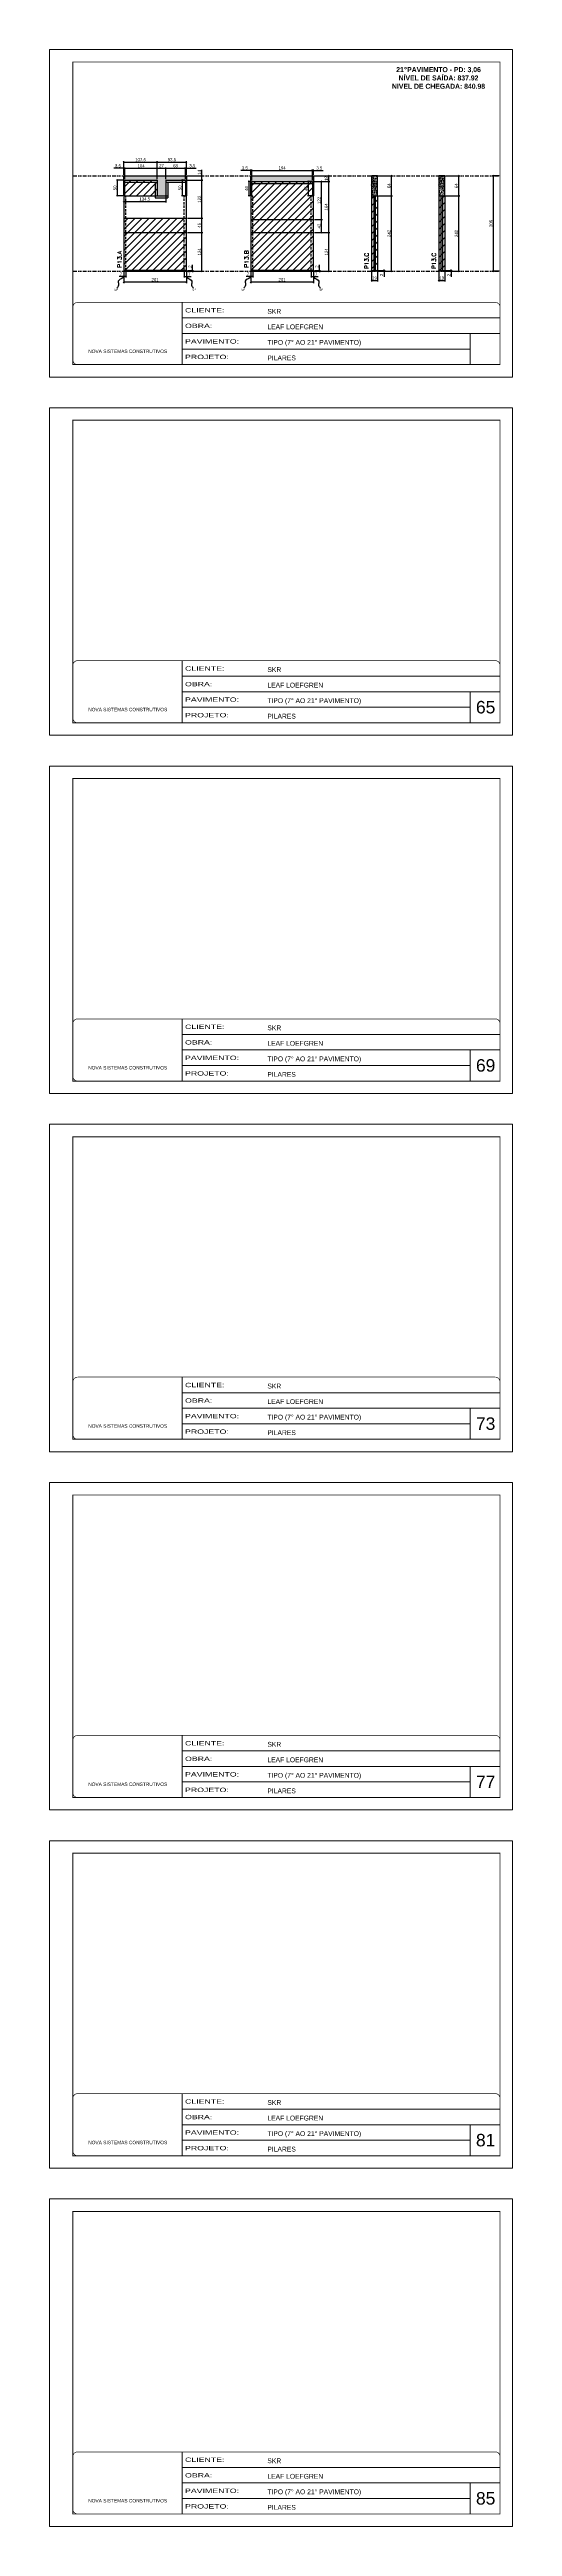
# Model space of a CAD drawing. Extents: x 14400 to 27878, y -21631 to 6985.
# Drawn here: x 14400 to 15885, y -18185 to -10244 of the extents above; entities that cross this region are included whole.
import ezdxf

# ---------------------------------------------------------------- set-up
doc = ezdxf.new("R2010")
doc.units = 0
for name, pattern in [('CONTINUO', [0]), ('DASHED', [0.75, 0.5, -0.25]), ('DIVIDE2', [0.625, 0.25, -0.125, 0, -0.125, 0, -0.125]), ('HIDDEN', [0.375, 0.25, -0.125])]:
    doc.linetypes.add(name, pattern=pattern)
for name, color, linetype, lineweight in [('CARIMBO', 255, 'Continuous', 9), ('Folhas', 255, 'Continuous', 9), ('Hachura', 251, 'Continuous', 9), ('SARRAFO DE PRESSAO', 251, 'DASHED', 9), ('Texto Seção', 7, 'Continuous', 15)]:
    doc.layers.add(name, color=color, linetype=linetype, lineweight=lineweight)
for name, color, linetype in [('COTA', 241, 'Continuous'), ('NOMENCLATURA', 7, 'Continuous'), ('Nível', 160, 'Continuous'), ('Painéis', 200, 'Continuous'), ('SARR_2.2x7', 40, 'Continuous'), ('Sarrafo de Pressão', 42, 'HIDDEN'), ('texto', 7, 'Continuous')]:
    doc.layers.add(name, color=color, linetype=linetype)
doc.styles.add('ARIAL', font='arial.ttf')
doc.styles.add('COTA TECNICA', font='techl___.ttf', dxfattribs={"height": 10})
doc.styles.add('COTA TECNICA-50', font='techl___.ttf', dxfattribs={"height": 10})
doc.styles.add('REGUA-120', font='ROMANS.shx', dxfattribs={"height": 15})
doc.styles.add('ROMANC', font='techb___.ttf', dxfattribs={"height": 2.5})
doc.styles.get("Standard").update_dxf_attribs({"font": 'arial.ttf'})
doc.styles.add('Tecnologia', font='')
doc.styles.get('Tecnologia').set_extended_font_data('Forgotten Futurist')
doc.dimstyles.new('COTA PAINEL-50', dxfattribs={"dimtxt": 10, "dimasz": 3, "dimexe": 3, "dimexo": 3, "dimgap": 3, "dimtad": 1, "dimdec": 1, "dimzin": 12, "dimdsep": 46, "dimtxsty": 'COTA TECNICA-50', "dimblk1": 'OBLIQUE', "dimblk2": 'OBLIQUE', "dimsah": 1, "dimcen": 0.9, "dimclrd": 4, "dimclre": 4, "dimclrt": 240, "dimadec": 1, "dimazin": 3, "dimtfac": 1, "dimtdec": 1, "dimtmove": 0, "dimatfit": 3, "dimfxl": 1, "dimtolj": 1, "dimtzin": 12, "dimarcsym": 0})
doc.dimstyles.new('PAINEL', dxfattribs={"dimtxt": 10, "dimasz": 3, "dimexe": 3, "dimexo": 3, "dimgap": 3, "dimtad": 1, "dimdec": 1, "dimzin": 12, "dimdsep": 46, "dimtxsty": 'COTA TECNICA', "dimblk1": 'OBLIQUE', "dimblk2": 'OBLIQUE', "dimsah": 1, "dimcen": 0.9, "dimclrd": 4, "dimclre": 4, "dimclrt": 240, "dimadec": 1, "dimazin": 3, "dimtfac": 1, "dimtdec": 1, "dimtmove": 0, "dimatfit": 3, "dimfxl": 1, "dimtolj": 1, "dimtzin": 12, "dimarcsym": 0})
doc.dimstyles.get("Standard").update_dxf_attribs({"dimtxt": 0.18, "dimasz": 0.18, "dimexe": 0.18, "dimexo": 0.0625, "dimgap": 0.09, "dimtad": 0, "dimtih": 1, "dimtoh": 1, "dimdec": 4, "dimzin": 0, "dimdsep": 46, "dimtxsty": 'Standard', "dimcen": 0.09, "dimadec": 0, "dimazin": 0, "dimtfac": 1, "dimtdec": 4, "dimtofl": 0, "dimtmove": 0, "dimatfit": 3, "dimfxl": 1, "dimtolj": 1, "dimtzin": 0, "dimarcsym": 0})
pattern_1 = [(50, (-3197, -11485.751), (5.4655401, -0.4781726), [0.5715, -6.2865]), (355, (-3197, -11485.751), (-1.0573026, 5.7317054), [0.4572, -5.0292175]), (100.451445, (-3196.5445, -11485.791), (4.4082374, 5.2535326), [0.4857003, -5.3427073]), (46.1842, (-3197, -11484.227), (8.1323712, -1.2612698), [0.85725, -9.42975]), (96.63556, (-3196.322, -11484.332), (7.122124, 7.4227837), [0.7285507, -8.0140682]), (351.18415, (-3197, -11484.227), (7.122124, 7.4227837), [0.685799, -7.543792]), (21, (-3196.238, -11484.608), (4.5484317, -3.067956), [0.5715, -6.2865]), (326, (-3196.238, -11484.608), (1.8540609, 5.525639), [0.4572, -5.0292]), (71.451445, (-3195.859, -11484.864), (6.4024926, 2.457683), [0.4857003, -5.3426981]), (37.5, (-3197, -11485.751), (0.0926581, 2.53665117), [0, -4.96824, 0, -5.1054, 0, -5.04825]), (7.5, (-3197, -11485.751), (2.00458988, 3.00541724), [0, -2.91084, 0, -4.85394, 0, -1.92405]), (327.5, (-3198.6993, -11485.751), (4.06771786, -0.17186232), [0, -1.905, 0, -5.9436, 0, -7.8867]), (317.5, (-3199.4613, -11485.751), (4.44387544, 0.7627947), [0, -2.4765, 0, -3.94716, 0, -5.6007])]

# ---------------------------------------------------------------- blocks, each defined once
blk = doc.blocks.new('9999999999')
at = {"color": 30, "linetype": 'CONTINUO'}
for p, q in [((98564.6, 34230.2), (98564.6, 34429.4)), ((98564.6, 34379.6), (99584, 34379.6)), ((98564.6, 34329.8), (99488, 34329.8)), ((99584, 34329.8), (99488, 34329.8)), ((99488, 34329.8), (99488, 34230.2)), ((98564.6, 34280), (99488, 34280))]:
    blk.add_line(p, q, dxfattribs=at)
at = {"color": 30, "linetype": 'CONTINUO', "const_width": 2}
blk.add_lwpolyline([(99584, 34230.2), (99584, 34414.4, 0.414214), (99569, 34429.4), (98229, 34429.4, 0.414214), (98214, 34414.4), (98214, 34245.2, 0.414214), (98229, 34230.2), (99584, 34230.2)], format="xyb", dxfattribs=at)
at = {"layer": 'Folhas'}
blk.add_lwpolyline([(98139, 34190.2), (99624, 34190.2), (99624, 35240.2), (98139, 35240.2)], close=True, dxfattribs=at)
at = {"layer": 'Folhas', "color": 30, "const_width": 3}
blk.add_lwpolyline([(98214, 34230.2), (99584, 34230.2), (99584, 35200.2), (98214, 35200.2)], close=True, dxfattribs=at)
at = {"color": 7, "linetype": 'Continuous', "ltscale": 5, "style": 'ARIAL'}
for s, height, p in [('SKR', 15.48, (98837.7, 34393.1)), ('TIPO (7° AO 21° PAVIMENTO)', 15.483, (98837.7, 34293.5)), ('LEAF LOEFGREN', 15.483, (98837.7, 34343.3)), ('NOVA SISTEMAS CONSTRUTIVOS', 11.059, (98263.2, 34267.2)), ('PILARES', 15.48, (98837.7, 34243.7))]:
    blk.add_text(s, height=height, dxfattribs=at).set_placement(p)
at = {"layer": 'Folhas', "color": 7, "style": 'Tecnologia', "width": 1.5}
for s, p in [('CLIENTE:', (98573.7, 34397.2)), ('OBRA:', (98573.7, 34347.3)), ('PAVIMENTO:', (98573.7, 34297.5)), ('PROJETO:', (98573.7, 34247.7))]:
    blk.add_text(s, height=14, dxfattribs=at).set_placement(p)
blk = doc.blocks.new('_Oblique')
at = {"color": 0, "linetype": 'ByBlock', "lineweight": -2}
blk.add_line((-0.5, -0.5), (0.5, 0.5), dxfattribs=at)
blk = doc.blocks.new('*D4669')
at = {"layer": 'COTA', "color": 4, "lineweight": -2, "transparency": 16777216}
for p, q in [((14638.2, -10955.6), (14638.2, -10992.9)), ((14839.2, -10955.6), (14839.2, -10992.9)), ((14839.2, -10989.9), (14638.2, -10989.9))]:
    blk.add_line(p, q, dxfattribs=at)
at = {"layer": 'Defpoints', "color": 0, "transparency": 16777216}
for p in [(14638.2, -10952.6), (14839.2, -10952.6), (14638.2, -10989.9)]:
    blk.add_point(p, dxfattribs=at)
at = {"layer": 'COTA', "color": 4, "lineweight": -2, "transparency": 16777216, "xscale": 3, "yscale": 3, "zscale": 3, "rotation": 180}
blk.add_blockref('_Oblique', (14638.2, -10989.9), dxfattribs=at)
at = {"layer": 'COTA', "color": 4, "lineweight": -2, "transparency": 16777216, "xscale": 3, "yscale": 3, "zscale": 3}
blk.add_blockref('_Oblique', (14839.2, -10989.9), dxfattribs=at)
at = {"layer": 'COTA', "color": 240, "transparency": 16777216, "insert": (14738.7, -10981.8), "char_height": 10, "attachment_point": 5, "style": 'COTA TECNICA'}
blk.add_mtext('\\A1;201', dxfattribs=at)
blk = doc.blocks.new('*D4670')
at = {"layer": 'COTA', "color": 4, "lineweight": -2, "transparency": 16777216}
for p, q in [((14832.2, -10955.6), (14832.2, -10974.9)), ((14839.2, -10957.6), (14839.2, -10974.9)), ((14832.2, -10971.9), (14839.2, -10971.9)), ((14839.2, -10971.9), (14853.9, -10971.9))]:
    blk.add_line(p, q, dxfattribs=at)
at = {"layer": 'Defpoints', "color": 0, "transparency": 16777216}
for p in [(14832.2, -10952.6), (14839.2, -10954.6), (14839.2, -10971.9)]:
    blk.add_point(p, dxfattribs=at)
at = {"layer": 'COTA', "color": 4, "lineweight": -2, "transparency": 16777216, "xscale": 3, "yscale": 3, "zscale": 3, "rotation": 180}
blk.add_blockref('_Oblique', (14832.2, -10971.9), dxfattribs=at)
at = {"layer": 'COTA', "color": 4, "lineweight": -2, "transparency": 16777216, "xscale": 3, "yscale": 3, "zscale": 3}
blk.add_blockref('_Oblique', (14839.2, -10971.9), dxfattribs=at)
at = {"layer": 'COTA', "color": 240, "transparency": 16777216, "insert": (14848.1, -10963.8), "char_height": 10, "attachment_point": 5, "style": 'COTA TECNICA-50'}
blk.add_mtext('\\A1;7', dxfattribs=at)
blk = doc.blocks.new('*D4671')
at = {"layer": 'COTA', "color": 4, "lineweight": -2, "transparency": 16777216}
for p, q in [((14842.2, -10952.6), (14861.5, -10952.6)), ((14842.2, -10954.6), (14861.5, -10954.6)), ((14858.5, -10952.6), (14858.5, -10933.8)), ((14858.5, -10954.6), (14858.5, -10952.6)), ((14858.5, -10954.6), (14858.5, -10957.6))]:
    blk.add_line(p, q, dxfattribs=at)
at = {"layer": 'Defpoints', "color": 0, "transparency": 16777216}
for p in [(14839.2, -10952.6), (14839.2, -10954.6), (14858.5, -10954.6)]:
    blk.add_point(p, dxfattribs=at)
at = {"layer": 'COTA', "color": 4, "lineweight": -2, "transparency": 16777216, "xscale": 3, "yscale": 3, "zscale": 3}
for p, rotation in [((14858.5, -10952.6), 270), ((14858.5, -10954.6), 90)]:
    blk.add_blockref('_Oblique', p, dxfattribs=dict(at, rotation=rotation))
at = {"layer": 'COTA', "color": 240, "transparency": 16777216, "insert": (14850.5, -10939.9), "char_height": 10, "attachment_point": 5, "rotation": 90, "style": 'COTA TECNICA-50'}
blk.add_mtext('\\A1;2', dxfattribs=at)
blk = doc.blocks.new('*D4673')
at = {"layer": 'COTA', "color": 4, "linetype": 'ByBlock', "lineweight": -2, "transparency": 16777216}
for p, q in [((14842.2, -10830.6), (14891.6, -10830.6)), ((14888.6, -10954.6), (14888.6, -10830.6)), ((14842.2, -10954.6), (14891.6, -10954.6))]:
    blk.add_line(p, q, dxfattribs=at)
at = {"layer": 'Defpoints', "color": 0, "linetype": 'ByBlock', "transparency": 16777216}
for p in [(14839.2, -10830.6), (14888.6, -10830.6), (14839.2, -10954.6)]:
    blk.add_point(p, dxfattribs=at)
at = {"layer": 'COTA', "color": 4, "linetype": 'ByBlock', "lineweight": -2, "transparency": 16777216, "xscale": 3, "yscale": 3, "zscale": 3}
for p, rotation in [((14888.6, -10830.6), 90), ((14888.6, -10954.6), 270)]:
    blk.add_blockref('_Oblique', p, dxfattribs=dict(at, rotation=rotation))
at = {"layer": 'COTA', "color": 240, "linetype": 'ByBlock', "transparency": 16777216, "insert": (14880.5, -10892.6), "char_height": 10, "attachment_point": 5, "rotation": 90, "style": 'COTA TECNICA'}
blk.add_mtext('\\A1;124', dxfattribs=at)
blk = doc.blocks.new('*D4674')
at = {"layer": 'COTA', "color": 4, "lineweight": -2, "transparency": 16777216}
for p, q in [((15432.9, -10955.6), (15432.9, -10987.5)), ((15451.9, -10955.6), (15451.9, -10987.5)), ((15432.9, -10984.5), (15451.9, -10984.5))]:
    blk.add_line(p, q, dxfattribs=at)
at = {"layer": 'Defpoints', "color": 0, "transparency": 16777216}
for p in [(15432.9, -10952.6), (15451.9, -10952.6), (15451.9, -10984.5)]:
    blk.add_point(p, dxfattribs=at)
at = {"layer": 'COTA', "color": 4, "lineweight": -2, "transparency": 16777216, "xscale": 3, "yscale": 3, "zscale": 3, "rotation": 180}
blk.add_blockref('_Oblique', (15432.9, -10984.5), dxfattribs=at)
at = {"layer": 'COTA', "color": 4, "lineweight": -2, "transparency": 16777216, "xscale": 3, "yscale": 3, "zscale": 3}
blk.add_blockref('_Oblique', (15451.9, -10984.5), dxfattribs=at)
at = {"layer": 'COTA', "color": 240, "transparency": 16777216, "insert": (15442.4, -10976.4), "char_height": 10, "attachment_point": 5, "style": 'COTA TECNICA'}
blk.add_mtext('\\A1;19', dxfattribs=at)
blk = doc.blocks.new('*D4675')
at = {"layer": 'COTA', "color": 4, "lineweight": -2, "transparency": 16777216}
for p, q in [((15454.9, -10952.6), (15476.1, -10952.6)), ((15454.9, -10954.6), (15476.1, -10954.6)), ((15473.1, -10952.6), (15473.1, -10949.6)), ((15473.1, -10952.6), (15473.1, -10954.6)), ((15473.1, -10954.6), (15473.1, -10972.7))]:
    blk.add_line(p, q, dxfattribs=at)
at = {"layer": 'Defpoints', "color": 0, "transparency": 16777216}
for p in [(15451.9, -10952.6), (15451.9, -10954.6), (15473.1, -10952.6)]:
    blk.add_point(p, dxfattribs=at)
at = {"layer": 'COTA', "color": 4, "lineweight": -2, "transparency": 16777216, "xscale": 3, "yscale": 3, "zscale": 3}
for p, rotation in [((15473.1, -10952.6), 270), ((15473.1, -10954.6), 90)]:
    blk.add_blockref('_Oblique', p, dxfattribs=dict(at, rotation=rotation))
at = {"layer": 'COTA', "color": 240, "transparency": 16777216, "insert": (15465.1, -10966.7), "char_height": 10, "attachment_point": 5, "rotation": 90, "style": 'COTA TECNICA-50'}
blk.add_mtext('\\A1;2', dxfattribs=at)
blk = doc.blocks.new('*D4676')
at = {"layer": 'COTA', "color": 4, "lineweight": -2, "transparency": 16777216}
for p, q in [((15454.9, -10712.6), (15500.1, -10712.6)), ((15497.1, -10954.6), (15497.1, -10712.6)), ((15454.9, -10954.6), (15500.1, -10954.6))]:
    blk.add_line(p, q, dxfattribs=at)
at = {"layer": 'Defpoints', "color": 0, "transparency": 16777216}
for p in [(15451.9, -10712.6), (15497.1, -10712.6), (15451.9, -10954.6)]:
    blk.add_point(p, dxfattribs=at)
at = {"layer": 'COTA', "color": 4, "lineweight": -2, "transparency": 16777216, "xscale": 3, "yscale": 3, "zscale": 3}
for p, rotation in [((15497.1, -10712.6), 90), ((15497.1, -10954.6), 270)]:
    blk.add_blockref('_Oblique', p, dxfattribs=dict(at, rotation=rotation))
at = {"layer": 'COTA', "color": 240, "transparency": 16777216, "insert": (15489.1, -10833.6), "char_height": 10, "attachment_point": 5, "rotation": 90, "style": 'COTA TECNICA-50'}
blk.add_mtext('\\A1;242', dxfattribs=at)
blk = doc.blocks.new('*D4677')
at = {"layer": 'COTA', "color": 4, "lineweight": -2, "transparency": 16777216}
for p, q in [((14638.2, -10957.6), (14638.2, -10974.9)), ((14645.2, -10955.6), (14645.2, -10974.9)), ((14638.2, -10971.9), (14623.5, -10971.9)), ((14645.2, -10971.9), (14638.2, -10971.9))]:
    blk.add_line(p, q, dxfattribs=at)
at = {"layer": 'Defpoints', "color": 0, "transparency": 16777216}
for p in [(14638.2, -10954.6), (14645.2, -10952.6), (14638.2, -10971.9)]:
    blk.add_point(p, dxfattribs=at)
at = {"layer": 'COTA', "color": 4, "lineweight": -2, "transparency": 16777216, "xscale": 3, "yscale": 3, "zscale": 3, "rotation": 180}
blk.add_blockref('_Oblique', (14638.2, -10971.9), dxfattribs=at)
at = {"layer": 'COTA', "color": 4, "lineweight": -2, "transparency": 16777216, "xscale": 3, "yscale": 3, "zscale": 3}
blk.add_blockref('_Oblique', (14645.2, -10971.9), dxfattribs=at)
at = {"layer": 'COTA', "color": 240, "transparency": 16777216, "insert": (14629.3, -10963.8), "char_height": 10, "attachment_point": 5, "style": 'COTA TECNICA-50'}
blk.add_mtext('\\A1;7', dxfattribs=at)
blk = doc.blocks.new('*D4678')
at = {"layer": 'COTA', "color": 4, "lineweight": -2, "transparency": 16777216}
for p, q in [((15454.9, -10648.6), (15500.1, -10648.6)), ((15454.9, -10712.6), (15500.1, -10712.6)), ((15497.1, -10712.6), (15497.1, -10648.6))]:
    blk.add_line(p, q, dxfattribs=at)
at = {"layer": 'Defpoints', "color": 0, "transparency": 16777216}
for p in [(15451.9, -10648.6), (15451.9, -10712.6), (15497.1, -10648.6)]:
    blk.add_point(p, dxfattribs=at)
at = {"layer": 'COTA', "color": 4, "lineweight": -2, "transparency": 16777216, "xscale": 3, "yscale": 3, "zscale": 3}
for p, rotation in [((15497.1, -10648.6), 90), ((15497.1, -10712.6), 270)]:
    blk.add_blockref('_Oblique', p, dxfattribs=dict(at, rotation=rotation))
at = {"layer": 'COTA', "color": 240, "transparency": 16777216, "insert": (15489, -10680.6), "char_height": 10, "attachment_point": 5, "rotation": 90, "style": 'COTA TECNICA'}
blk.add_mtext('\\A1;64', dxfattribs=at)
blk = doc.blocks.new('*D4679')
at = {"layer": 'COTA', "color": 4, "lineweight": -2, "transparency": 16777216}
for p, q in [((14888.6, -10648.6), (14888.6, -10629.5)), ((14838.7, -10662.6), (14891.6, -10662.6)), ((14842.2, -10648.6), (14891.6, -10648.6)), ((14888.6, -10662.6), (14888.6, -10648.6))]:
    blk.add_line(p, q, dxfattribs=at)
at = {"layer": 'Defpoints', "color": 0, "transparency": 16777216}
for p in [(14835.7, -10662.6), (14839.2, -10648.6), (14888.6, -10648.6)]:
    blk.add_point(p, dxfattribs=at)
at = {"layer": 'COTA', "color": 4, "lineweight": -2, "transparency": 16777216, "xscale": 3, "yscale": 3, "zscale": 3}
for p, rotation in [((14888.6, -10648.6), 90), ((14888.6, -10662.6), 270)]:
    blk.add_blockref('_Oblique', p, dxfattribs=dict(at, rotation=rotation))
at = {"layer": 'COTA', "color": 240, "transparency": 16777216, "insert": (14880.5, -10637.6), "char_height": 10, "attachment_point": 5, "rotation": 90, "style": 'COTA TECNICA'}
blk.add_mtext('\\A1;14', dxfattribs=at)
blk = doc.blocks.new('*D4685')
at = {"layer": 'COTA', "color": 4, "lineweight": -2, "transparency": 16777216}
for p, q in [((15648.6, -10955.6), (15648.6, -10987.5)), ((15667.6, -10955.6), (15667.6, -10987.5)), ((15648.6, -10984.5), (15667.6, -10984.5))]:
    blk.add_line(p, q, dxfattribs=at)
at = {"layer": 'Defpoints', "color": 0, "transparency": 16777216}
for p in [(15648.6, -10952.6), (15667.6, -10952.6), (15667.6, -10984.5)]:
    blk.add_point(p, dxfattribs=at)
at = {"layer": 'COTA', "color": 4, "lineweight": -2, "transparency": 16777216, "xscale": 3, "yscale": 3, "zscale": 3, "rotation": 180}
blk.add_blockref('_Oblique', (15648.6, -10984.5), dxfattribs=at)
at = {"layer": 'COTA', "color": 4, "lineweight": -2, "transparency": 16777216, "xscale": 3, "yscale": 3, "zscale": 3}
blk.add_blockref('_Oblique', (15667.6, -10984.5), dxfattribs=at)
at = {"layer": 'COTA', "color": 240, "transparency": 16777216, "insert": (15658.1, -10976.4), "char_height": 10, "attachment_point": 5, "style": 'COTA TECNICA'}
blk.add_mtext('\\A1;19', dxfattribs=at)
blk = doc.blocks.new('*D4686')
at = {"layer": 'COTA', "color": 4, "lineweight": -2, "transparency": 16777216}
for p, q in [((15670.6, -10952.6), (15691.8, -10952.6)), ((15670.6, -10954.6), (15691.8, -10954.6)), ((15688.8, -10952.6), (15688.8, -10949.6)), ((15688.8, -10952.6), (15688.8, -10954.6)), ((15688.8, -10954.6), (15688.8, -10972.7))]:
    blk.add_line(p, q, dxfattribs=at)
at = {"layer": 'Defpoints', "color": 0, "transparency": 16777216}
for p in [(15667.6, -10952.6), (15667.6, -10954.6), (15688.8, -10952.6)]:
    blk.add_point(p, dxfattribs=at)
at = {"layer": 'COTA', "color": 4, "lineweight": -2, "transparency": 16777216, "xscale": 3, "yscale": 3, "zscale": 3}
for p, rotation in [((15688.8, -10952.6), 270), ((15688.8, -10954.6), 90)]:
    blk.add_blockref('_Oblique', p, dxfattribs=dict(at, rotation=rotation))
at = {"layer": 'COTA', "color": 240, "transparency": 16777216, "insert": (15680.8, -10966.7), "char_height": 10, "attachment_point": 5, "rotation": 90, "style": 'COTA TECNICA-50'}
blk.add_mtext('\\A1;2', dxfattribs=at)
blk = doc.blocks.new('*D4687')
at = {"layer": 'COTA', "color": 4, "lineweight": -2, "transparency": 16777216}
for p, q in [((15670.6, -10712.6), (15715.9, -10712.6)), ((15712.9, -10954.6), (15712.9, -10712.6)), ((15670.6, -10954.6), (15715.9, -10954.6))]:
    blk.add_line(p, q, dxfattribs=at)
at = {"layer": 'Defpoints', "color": 0, "transparency": 16777216}
for p in [(15667.6, -10712.6), (15712.9, -10712.6), (15667.6, -10954.6)]:
    blk.add_point(p, dxfattribs=at)
at = {"layer": 'COTA', "color": 4, "lineweight": -2, "transparency": 16777216, "xscale": 3, "yscale": 3, "zscale": 3}
for p, rotation in [((15712.9, -10712.6), 90), ((15712.9, -10954.6), 270)]:
    blk.add_blockref('_Oblique', p, dxfattribs=dict(at, rotation=rotation))
at = {"layer": 'COTA', "color": 240, "transparency": 16777216, "insert": (15704.8, -10833.6), "char_height": 10, "attachment_point": 5, "rotation": 90, "style": 'COTA TECNICA-50'}
blk.add_mtext('\\A1;242', dxfattribs=at)
blk = doc.blocks.new('*D4688')
at = {"layer": 'COTA', "color": 4, "lineweight": -2, "transparency": 16777216}
for p, q in [((15670.6, -10648.6), (15715.9, -10648.6)), ((15670.6, -10712.6), (15715.9, -10712.6)), ((15712.9, -10712.6), (15712.9, -10648.6))]:
    blk.add_line(p, q, dxfattribs=at)
at = {"layer": 'Defpoints', "color": 0, "transparency": 16777216}
for p in [(15667.6, -10648.6), (15667.6, -10712.6), (15712.9, -10648.6)]:
    blk.add_point(p, dxfattribs=at)
at = {"layer": 'COTA', "color": 4, "lineweight": -2, "transparency": 16777216, "xscale": 3, "yscale": 3, "zscale": 3}
for p, rotation in [((15712.9, -10648.6), 90), ((15712.9, -10712.6), 270)]:
    blk.add_blockref('_Oblique', p, dxfattribs=dict(at, rotation=rotation))
at = {"layer": 'COTA', "color": 240, "transparency": 16777216, "insert": (15704.8, -10680.6), "char_height": 10, "attachment_point": 5, "rotation": 90, "style": 'COTA TECNICA'}
blk.add_mtext('\\A1;64', dxfattribs=at)
blk = doc.blocks.new('*D4689')
at = {"layer": 'COTA', "color": 4, "lineweight": -2, "transparency": 16777216}
for p, q in [((15842, -10648.6), (15821, -10648.6)), ((15824, -10954.6), (15824, -10648.6)), ((15842, -10954.6), (15821, -10954.6))]:
    blk.add_line(p, q, dxfattribs=at)
at = {"layer": 'Defpoints', "color": 0, "transparency": 16777216}
for p in [(15824, -10648.6), (15845, -10648.6), (15845, -10954.6)]:
    blk.add_point(p, dxfattribs=at)
at = {"layer": 'COTA', "color": 4, "lineweight": -2, "transparency": 16777216, "xscale": 3, "yscale": 3, "zscale": 3}
for p, rotation in [((15824, -10648.6), 90), ((15824, -10954.6), 270)]:
    blk.add_blockref('_Oblique', p, dxfattribs=dict(at, rotation=rotation))
at = {"layer": 'COTA', "color": 240, "transparency": 16777216, "insert": (15815.8, -10801.6), "char_height": 10, "attachment_point": 5, "rotation": 90, "style": 'COTA TECNICA'}
blk.add_mtext('\\A1;306', dxfattribs=at)
blk = doc.blocks.new('*D4690')
at = {"layer": 'COTA', "color": 4, "lineweight": -2, "transparency": 16777216}
for p, q in [((15045.5, -10955.6), (15045.5, -10992.9)), ((15246.5, -10955.6), (15246.5, -10992.9)), ((15246.5, -10989.9), (15045.5, -10989.9))]:
    blk.add_line(p, q, dxfattribs=at)
at = {"layer": 'Defpoints', "color": 0, "transparency": 16777216}
for p in [(15045.5, -10952.6), (15246.5, -10952.6), (15045.5, -10989.9)]:
    blk.add_point(p, dxfattribs=at)
at = {"layer": 'COTA', "color": 4, "lineweight": -2, "transparency": 16777216, "xscale": 3, "yscale": 3, "zscale": 3, "rotation": 180}
blk.add_blockref('_Oblique', (15045.5, -10989.9), dxfattribs=at)
at = {"layer": 'COTA', "color": 4, "lineweight": -2, "transparency": 16777216, "xscale": 3, "yscale": 3, "zscale": 3}
blk.add_blockref('_Oblique', (15246.5, -10989.9), dxfattribs=at)
at = {"layer": 'COTA', "color": 240, "transparency": 16777216, "insert": (15146, -10981.8), "char_height": 10, "attachment_point": 5, "style": 'COTA TECNICA'}
blk.add_mtext('\\A1;201', dxfattribs=at)
blk = doc.blocks.new('*D4691')
at = {"layer": 'COTA', "color": 4, "lineweight": -2, "transparency": 16777216}
for p, q in [((15239.5, -10955.6), (15239.5, -10974.9)), ((15246.5, -10957.6), (15246.5, -10974.9)), ((15239.5, -10971.9), (15246.5, -10971.9)), ((15246.5, -10971.9), (15261.2, -10971.9))]:
    blk.add_line(p, q, dxfattribs=at)
at = {"layer": 'Defpoints', "color": 0, "transparency": 16777216}
for p in [(15239.5, -10952.6), (15246.5, -10954.6), (15246.5, -10971.9)]:
    blk.add_point(p, dxfattribs=at)
at = {"layer": 'COTA', "color": 4, "lineweight": -2, "transparency": 16777216, "xscale": 3, "yscale": 3, "zscale": 3, "rotation": 180}
blk.add_blockref('_Oblique', (15239.5, -10971.9), dxfattribs=at)
at = {"layer": 'COTA', "color": 4, "lineweight": -2, "transparency": 16777216, "xscale": 3, "yscale": 3, "zscale": 3}
blk.add_blockref('_Oblique', (15246.5, -10971.9), dxfattribs=at)
at = {"layer": 'COTA', "color": 240, "transparency": 16777216, "insert": (15255.3, -10963.8), "char_height": 10, "attachment_point": 5, "style": 'COTA TECNICA-50'}
blk.add_mtext('\\A1;7', dxfattribs=at)
blk = doc.blocks.new('*D4692')
at = {"layer": 'COTA', "color": 4, "lineweight": -2, "transparency": 16777216}
for p, q in [((15249.5, -10952.6), (15268.7, -10952.6)), ((15249.5, -10954.6), (15268.7, -10954.6)), ((15265.7, -10952.6), (15265.7, -10933.8)), ((15265.7, -10954.6), (15265.7, -10952.6)), ((15265.7, -10954.6), (15265.7, -10957.6))]:
    blk.add_line(p, q, dxfattribs=at)
at = {"layer": 'Defpoints', "color": 0, "transparency": 16777216}
for p in [(15246.5, -10952.6), (15246.5, -10954.6), (15265.7, -10954.6)]:
    blk.add_point(p, dxfattribs=at)
at = {"layer": 'COTA', "color": 4, "lineweight": -2, "transparency": 16777216, "xscale": 3, "yscale": 3, "zscale": 3}
for p, rotation in [((15265.7, -10952.6), 270), ((15265.7, -10954.6), 90)]:
    blk.add_blockref('_Oblique', p, dxfattribs=dict(at, rotation=rotation))
at = {"layer": 'COTA', "color": 240, "transparency": 16777216, "insert": (15257.7, -10939.9), "char_height": 10, "attachment_point": 5, "rotation": 90, "style": 'COTA TECNICA-50'}
blk.add_mtext('\\A1;2', dxfattribs=at)
blk = doc.blocks.new('*D4693')
at = {"layer": 'COTA', "color": 4, "lineweight": -2, "transparency": 16777216}
for p, q in [((15246, -10666.6), (15298.9, -10666.6)), ((15295.9, -10830.6), (15295.9, -10666.6)), ((15249.5, -10830.6), (15298.9, -10830.6))]:
    blk.add_line(p, q, dxfattribs=at)
at = {"layer": 'Defpoints', "color": 0, "transparency": 16777216}
for p in [(15243, -10666.6), (15295.9, -10666.6), (15246.5, -10830.6)]:
    blk.add_point(p, dxfattribs=at)
at = {"layer": 'COTA', "color": 4, "lineweight": -2, "transparency": 16777216, "xscale": 3, "yscale": 3, "zscale": 3}
for p, rotation in [((15295.9, -10666.6), 90), ((15295.9, -10830.6), 270)]:
    blk.add_blockref('_Oblique', p, dxfattribs=dict(at, rotation=rotation))
at = {"layer": 'COTA', "color": 240, "transparency": 16777216, "insert": (15287.7, -10748.6), "char_height": 10, "attachment_point": 5, "rotation": 90, "style": 'COTA TECNICA-50'}
blk.add_mtext('\\A1;164', dxfattribs=at)
blk = doc.blocks.new('*D4694')
at = {"layer": 'COTA', "color": 4, "linetype": 'ByBlock', "lineweight": -2, "transparency": 16777216}
for p, q in [((15249.5, -10830.6), (15298.9, -10830.6)), ((15295.9, -10954.6), (15295.9, -10830.6)), ((15249.5, -10954.6), (15298.9, -10954.6))]:
    blk.add_line(p, q, dxfattribs=at)
at = {"layer": 'Defpoints', "color": 0, "linetype": 'ByBlock', "transparency": 16777216}
for p in [(15246.5, -10830.6), (15295.9, -10830.6), (15246.5, -10954.6)]:
    blk.add_point(p, dxfattribs=at)
at = {"layer": 'COTA', "color": 4, "linetype": 'ByBlock', "lineweight": -2, "transparency": 16777216, "xscale": 3, "yscale": 3, "zscale": 3}
for p, rotation in [((15295.9, -10830.6), 90), ((15295.9, -10954.6), 270)]:
    blk.add_blockref('_Oblique', p, dxfattribs=dict(at, rotation=rotation))
at = {"layer": 'COTA', "color": 240, "linetype": 'ByBlock', "transparency": 16777216, "insert": (15287.8, -10892.6), "char_height": 10, "attachment_point": 5, "rotation": 90, "style": 'COTA TECNICA'}
blk.add_mtext('\\A1;124', dxfattribs=at)
blk = doc.blocks.new('*D4695')
at = {"layer": 'COTA', "color": 4, "lineweight": -2, "transparency": 16777216}
for p, q in [((15045.5, -10957.6), (15045.5, -10974.9)), ((15052.5, -10955.6), (15052.5, -10974.9)), ((15045.5, -10971.9), (15030.8, -10971.9)), ((15052.5, -10971.9), (15045.5, -10971.9))]:
    blk.add_line(p, q, dxfattribs=at)
at = {"layer": 'Defpoints', "color": 0, "transparency": 16777216}
for p in [(15045.5, -10954.6), (15052.5, -10952.6), (15045.5, -10971.9)]:
    blk.add_point(p, dxfattribs=at)
at = {"layer": 'COTA', "color": 4, "lineweight": -2, "transparency": 16777216, "xscale": 3, "yscale": 3, "zscale": 3, "rotation": 180}
blk.add_blockref('_Oblique', (15045.5, -10971.9), dxfattribs=at)
at = {"layer": 'COTA', "color": 4, "lineweight": -2, "transparency": 16777216, "xscale": 3, "yscale": 3, "zscale": 3}
blk.add_blockref('_Oblique', (15052.5, -10971.9), dxfattribs=at)
at = {"layer": 'COTA', "color": 240, "transparency": 16777216, "insert": (15036.6, -10963.8), "char_height": 10, "attachment_point": 5, "style": 'COTA TECNICA-50'}
blk.add_mtext('\\A1;7', dxfattribs=at)
blk = doc.blocks.new('*D4696')
at = {"layer": 'COTA', "color": 4, "lineweight": -2, "transparency": 16777216}
for p, q in [((15246, -10666.6), (15298.9, -10666.6)), ((15249.5, -10648.6), (15298.9, -10648.6)), ((15295.9, -10666.6), (15295.9, -10648.6))]:
    blk.add_line(p, q, dxfattribs=at)
at = {"layer": 'Defpoints', "color": 0, "transparency": 16777216}
for p in [(15243, -10666.6), (15246.5, -10648.6), (15295.9, -10648.6)]:
    blk.add_point(p, dxfattribs=at)
at = {"layer": 'COTA', "color": 4, "lineweight": -2, "transparency": 16777216, "xscale": 3, "yscale": 3, "zscale": 3}
for p, rotation in [((15295.9, -10648.6), 90), ((15295.9, -10666.6), 270)]:
    blk.add_blockref('_Oblique', p, dxfattribs=dict(at, rotation=rotation))
at = {"layer": 'COTA', "color": 240, "transparency": 16777216, "insert": (15287.8, -10657.6), "char_height": 10, "attachment_point": 5, "rotation": 90, "style": 'COTA TECNICA'}
blk.add_mtext('\\A1;18', dxfattribs=at)
blk = doc.blocks.new('*D4697')
at = {"layer": 'COTA', "color": 4, "lineweight": -2, "transparency": 16777216}
for p, q in [((14638.7, -10662.6), (14614.7, -10662.6)), ((14635.2, -10712.6), (14614.7, -10712.6)), ((14617.7, -10712.6), (14617.7, -10662.6))]:
    blk.add_line(p, q, dxfattribs=at)
at = {"layer": 'Defpoints', "color": 0, "transparency": 16777216}
for p in [(14617.7, -10662.6), (14638.2, -10712.6), (14641.7, -10662.6)]:
    blk.add_point(p, dxfattribs=at)
at = {"layer": 'COTA', "color": 4, "lineweight": -2, "transparency": 16777216, "xscale": 3, "yscale": 3, "zscale": 3}
for p, rotation in [((14617.7, -10662.6), 90), ((14617.7, -10712.6), 270)]:
    blk.add_blockref('_Oblique', p, dxfattribs=dict(at, rotation=rotation))
at = {"layer": 'COTA', "color": 240, "transparency": 16777216, "insert": (14609.6, -10687.6), "char_height": 10, "attachment_point": 5, "rotation": 90, "style": 'COTA TECNICA'}
blk.add_mtext('\\A1;50', dxfattribs=at)
blk = doc.blocks.new('*D4698')
at = {"layer": 'COTA', "color": 4, "lineweight": -2, "transparency": 16777216}
for p, q in [((14638.2, -10624.7), (14606.6, -10624.7)), ((14638.2, -10645.6), (14638.2, -10621.7)), ((14641.7, -10624.7), (14638.2, -10624.7)), ((14641.7, -10659.6), (14641.7, -10621.7)), ((14641.7, -10624.7), (14644.7, -10624.7))]:
    blk.add_line(p, q, dxfattribs=at)
at = {"layer": 'Defpoints', "color": 0, "transparency": 16777216}
for p in [(14638.2, -10624.7), (14638.2, -10648.6), (14641.7, -10662.6)]:
    blk.add_point(p, dxfattribs=at)
at = {"layer": 'COTA', "color": 4, "lineweight": -2, "transparency": 16777216, "xscale": 3, "yscale": 3, "zscale": 3}
blk.add_blockref('_Oblique', (14638.2, -10624.7), dxfattribs=at)
at = {"layer": 'COTA', "color": 4, "lineweight": -2, "transparency": 16777216, "xscale": 3, "yscale": 3, "zscale": 3, "rotation": 180}
blk.add_blockref('_Oblique', (14641.7, -10624.7), dxfattribs=at)
at = {"layer": 'COTA', "color": 240, "transparency": 16777216, "insert": (14619.4, -10616.4), "char_height": 10, "attachment_point": 5, "style": 'COTA TECNICA'}
blk.add_mtext('\\A1;3.5', dxfattribs=at)
blk = doc.blocks.new('*D4699')
at = {"layer": 'COTA', "color": 4, "lineweight": -2, "transparency": 16777216}
for p, q in [((14641.7, -10659.6), (14641.7, -10621.7)), ((14641.7, -10624.7), (14745.7, -10624.7)), ((14745.7, -10659.6), (14745.7, -10621.7))]:
    blk.add_line(p, q, dxfattribs=at)
at = {"layer": 'Defpoints', "color": 0, "transparency": 16777216}
for p in [(14745.7, -10624.7), (14641.7, -10662.6), (14745.7, -10662.6)]:
    blk.add_point(p, dxfattribs=at)
at = {"layer": 'COTA', "color": 4, "lineweight": -2, "transparency": 16777216, "xscale": 3, "yscale": 3, "zscale": 3, "rotation": 180}
blk.add_blockref('_Oblique', (14641.7, -10624.7), dxfattribs=at)
at = {"layer": 'COTA', "color": 4, "lineweight": -2, "transparency": 16777216, "xscale": 3, "yscale": 3, "zscale": 3}
blk.add_blockref('_Oblique', (14745.7, -10624.7), dxfattribs=at)
at = {"layer": 'COTA', "color": 240, "transparency": 16777216, "insert": (14693.7, -10616.6), "char_height": 10, "attachment_point": 5, "style": 'COTA TECNICA'}
blk.add_mtext('\\A1;104', dxfattribs=at)
blk = doc.blocks.new('*D4700')
at = {"layer": 'COTA', "color": 4, "lineweight": -2, "transparency": 16777216}
for p, q in [((14638.2, -10645.6), (14638.2, -10602.1)), ((14638.2, -10605.1), (14745.7, -10605.1)), ((14745.7, -10659.6), (14745.7, -10602.1))]:
    blk.add_line(p, q, dxfattribs=at)
at = {"layer": 'Defpoints', "color": 0, "transparency": 16777216}
for p in [(14745.7, -10605.1), (14638.2, -10648.6), (14745.7, -10662.6)]:
    blk.add_point(p, dxfattribs=at)
at = {"layer": 'COTA', "color": 4, "lineweight": -2, "transparency": 16777216, "xscale": 3, "yscale": 3, "zscale": 3, "rotation": 180}
blk.add_blockref('_Oblique', (14638.2, -10605.1), dxfattribs=at)
at = {"layer": 'COTA', "color": 4, "lineweight": -2, "transparency": 16777216, "xscale": 3, "yscale": 3, "zscale": 3}
blk.add_blockref('_Oblique', (14745.7, -10605.1), dxfattribs=at)
at = {"layer": 'COTA', "color": 240, "transparency": 16777216, "insert": (14692, -10597), "char_height": 10, "attachment_point": 5, "style": 'COTA TECNICA'}
blk.add_mtext('\\A1;107.5', dxfattribs=at)
blk = doc.blocks.new('*D4701')
at = {"layer": 'COTA', "color": 4, "lineweight": -2, "transparency": 16777216}
for p, q in [((14745.7, -10659.6), (14745.7, -10621.7)), ((14745.7, -10624.7), (14772.7, -10624.7)), ((14772.7, -10659.6), (14772.7, -10621.7))]:
    blk.add_line(p, q, dxfattribs=at)
at = {"layer": 'Defpoints', "color": 0, "transparency": 16777216}
for p in [(14772.7, -10624.7), (14745.7, -10662.6), (14772.7, -10662.6)]:
    blk.add_point(p, dxfattribs=at)
at = {"layer": 'COTA', "color": 4, "lineweight": -2, "transparency": 16777216, "xscale": 3, "yscale": 3, "zscale": 3, "rotation": 180}
blk.add_blockref('_Oblique', (14745.7, -10624.7), dxfattribs=at)
at = {"layer": 'COTA', "color": 4, "lineweight": -2, "transparency": 16777216, "xscale": 3, "yscale": 3, "zscale": 3}
blk.add_blockref('_Oblique', (14772.7, -10624.7), dxfattribs=at)
at = {"layer": 'COTA', "color": 240, "transparency": 16777216, "insert": (14759.2, -10616.6), "char_height": 10, "attachment_point": 5, "style": 'COTA TECNICA'}
blk.add_mtext('\\A1;27', dxfattribs=at)
blk = doc.blocks.new('*D4702')
at = {"layer": 'COTA', "color": 4, "lineweight": -2, "transparency": 16777216}
for p, q in [((14772.7, -10659.6), (14772.7, -10621.7)), ((14772.7, -10624.7), (14835.7, -10624.7)), ((14835.7, -10659.6), (14835.7, -10621.7))]:
    blk.add_line(p, q, dxfattribs=at)
at = {"layer": 'Defpoints', "color": 0, "transparency": 16777216}
for p in [(14835.7, -10624.7), (14772.7, -10662.6), (14835.7, -10662.6)]:
    blk.add_point(p, dxfattribs=at)
at = {"layer": 'COTA', "color": 4, "lineweight": -2, "transparency": 16777216, "xscale": 3, "yscale": 3, "zscale": 3, "rotation": 180}
blk.add_blockref('_Oblique', (14772.7, -10624.7), dxfattribs=at)
at = {"layer": 'COTA', "color": 4, "lineweight": -2, "transparency": 16777216, "xscale": 3, "yscale": 3, "zscale": 3}
blk.add_blockref('_Oblique', (14835.7, -10624.7), dxfattribs=at)
at = {"layer": 'COTA', "color": 240, "transparency": 16777216, "insert": (14804.2, -10616.4), "char_height": 10, "attachment_point": 5, "style": 'COTA TECNICA'}
blk.add_mtext('\\A1;63', dxfattribs=at)
blk = doc.blocks.new('*D4703')
at = {"layer": 'COTA', "color": 4, "lineweight": -2, "transparency": 16777216}
for p, q in [((14835.7, -10624.7), (14832.7, -10624.7)), ((14835.7, -10659.6), (14835.7, -10621.7)), ((14835.7, -10624.7), (14839.2, -10624.7)), ((14839.2, -10645.6), (14839.2, -10621.7)), ((14839.2, -10624.7), (14870.8, -10624.7))]:
    blk.add_line(p, q, dxfattribs=at)
at = {"layer": 'Defpoints', "color": 0, "transparency": 16777216}
for p in [(14839.2, -10624.7), (14835.7, -10662.6), (14839.2, -10648.6)]:
    blk.add_point(p, dxfattribs=at)
at = {"layer": 'COTA', "color": 4, "lineweight": -2, "transparency": 16777216, "xscale": 3, "yscale": 3, "zscale": 3}
blk.add_blockref('_Oblique', (14835.7, -10624.7), dxfattribs=at)
at = {"layer": 'COTA', "color": 4, "lineweight": -2, "transparency": 16777216, "xscale": 3, "yscale": 3, "zscale": 3, "rotation": 180}
blk.add_blockref('_Oblique', (14839.2, -10624.7), dxfattribs=at)
at = {"layer": 'COTA', "color": 240, "transparency": 16777216, "insert": (14858, -10616.4), "char_height": 10, "attachment_point": 5, "style": 'COTA TECNICA'}
blk.add_mtext('\\A1;3.5', dxfattribs=at)
blk = doc.blocks.new('*D4704')
at = {"layer": 'COTA', "color": 4, "lineweight": -2, "transparency": 16777216}
for p, q in [((14745.7, -10659.6), (14745.7, -10602.1)), ((14745.7, -10605.1), (14839.2, -10605.1)), ((14839.2, -10645.6), (14839.2, -10602.1))]:
    blk.add_line(p, q, dxfattribs=at)
at = {"layer": 'Defpoints', "color": 0, "transparency": 16777216}
for p in [(14839.2, -10605.1), (14745.7, -10662.6), (14839.2, -10648.6)]:
    blk.add_point(p, dxfattribs=at)
at = {"layer": 'COTA', "color": 4, "lineweight": -2, "transparency": 16777216, "xscale": 3, "yscale": 3, "zscale": 3, "rotation": 180}
blk.add_blockref('_Oblique', (14745.7, -10605.1), dxfattribs=at)
at = {"layer": 'COTA', "color": 4, "lineweight": -2, "transparency": 16777216, "xscale": 3, "yscale": 3, "zscale": 3}
blk.add_blockref('_Oblique', (14839.2, -10605.1), dxfattribs=at)
at = {"layer": 'COTA', "color": 240, "transparency": 16777216, "insert": (14792.5, -10596.9), "char_height": 10, "attachment_point": 5, "style": 'COTA TECNICA'}
blk.add_mtext('\\A1;93.5', dxfattribs=at)
blk = doc.blocks.new('*D4705')
at = {"layer": 'COTA', "color": 4, "lineweight": -2, "transparency": 16777216}
for p, q in [((14638.2, -10715.6), (14638.2, -10734.5)), ((14772.7, -10715.6), (14772.7, -10734.5)), ((14638.2, -10731.5), (14772.7, -10731.5))]:
    blk.add_line(p, q, dxfattribs=at)
at = {"layer": 'Defpoints', "color": 0, "transparency": 16777216}
for p in [(14638.2, -10712.6), (14772.7, -10712.6), (14772.7, -10731.5)]:
    blk.add_point(p, dxfattribs=at)
at = {"layer": 'COTA', "color": 4, "lineweight": -2, "transparency": 16777216, "xscale": 3, "yscale": 3, "zscale": 3, "rotation": 180}
blk.add_blockref('_Oblique', (14638.2, -10731.5), dxfattribs=at)
at = {"layer": 'COTA', "color": 4, "lineweight": -2, "transparency": 16777216, "xscale": 3, "yscale": 3, "zscale": 3}
blk.add_blockref('_Oblique', (14772.7, -10731.5), dxfattribs=at)
at = {"layer": 'COTA', "color": 240, "transparency": 16777216, "insert": (14705.5, -10723.3), "char_height": 10, "attachment_point": 5, "style": 'COTA TECNICA'}
blk.add_mtext('\\A1;134.5', dxfattribs=at)
blk = doc.blocks.new('*D4707')
at = {"layer": 'COTA', "color": 4, "lineweight": -2, "transparency": 16777216}
for p, q in [((14832.7, -10662.6), (14823.2, -10662.6)), ((14832.7, -10712.6), (14823.2, -10712.6)), ((14826.2, -10712.6), (14826.2, -10662.6))]:
    blk.add_line(p, q, dxfattribs=at)
at = {"layer": 'Defpoints', "color": 0, "transparency": 16777216}
for p in [(14826.2, -10662.6), (14835.7, -10662.6), (14835.7, -10712.6)]:
    blk.add_point(p, dxfattribs=at)
at = {"layer": 'COTA', "color": 4, "lineweight": -2, "transparency": 16777216, "xscale": 3, "yscale": 3, "zscale": 3}
for p, rotation in [((14826.2, -10662.6), 90), ((14826.2, -10712.6), 270)]:
    blk.add_blockref('_Oblique', p, dxfattribs=dict(at, rotation=rotation))
at = {"layer": 'COTA', "color": 240, "transparency": 16777216, "insert": (14818.1, -10687.6), "char_height": 10, "attachment_point": 5, "rotation": 90, "style": 'COTA TECNICA'}
blk.add_mtext('\\A1;50', dxfattribs=at)
blk = doc.blocks.new('*D4709')
at = {"layer": 'COTA', "color": 4, "lineweight": -2, "transparency": 16777216}
for p, q in [((15249.5, -10788.6), (15275.7, -10788.6)), ((15272.7, -10830.6), (15272.7, -10788.6)), ((15249.5, -10830.6), (15275.7, -10830.6))]:
    blk.add_line(p, q, dxfattribs=at)
at = {"layer": 'Defpoints', "color": 0, "transparency": 16777216}
for p in [(15246.5, -10788.6), (15272.7, -10788.6), (15246.5, -10830.6)]:
    blk.add_point(p, dxfattribs=at)
at = {"layer": 'COTA', "color": 4, "lineweight": -2, "transparency": 16777216, "xscale": 3, "yscale": 3, "zscale": 3}
for p, rotation in [((15272.7, -10788.6), 90), ((15272.7, -10830.6), 270)]:
    blk.add_blockref('_Oblique', p, dxfattribs=dict(at, rotation=rotation))
at = {"layer": 'COTA', "color": 240, "transparency": 16777216, "insert": (15264.6, -10809.6), "char_height": 10, "attachment_point": 5, "rotation": 90, "style": 'COTA TECNICA'}
blk.add_mtext('\\A1;42', dxfattribs=at)
blk = doc.blocks.new('*D4710')
at = {"layer": 'COTA', "color": 4, "lineweight": -2, "transparency": 16777216}
for p, q in [((15246, -10666.6), (15275.7, -10666.6)), ((15272.7, -10788.6), (15272.7, -10666.6)), ((15249.5, -10788.6), (15275.7, -10788.6))]:
    blk.add_line(p, q, dxfattribs=at)
at = {"layer": 'Defpoints', "color": 0, "transparency": 16777216}
for p in [(15243, -10666.6), (15272.7, -10666.6), (15246.5, -10788.6)]:
    blk.add_point(p, dxfattribs=at)
at = {"layer": 'COTA', "color": 4, "lineweight": -2, "transparency": 16777216, "xscale": 3, "yscale": 3, "zscale": 3}
for p, rotation in [((15272.7, -10666.6), 90), ((15272.7, -10788.6), 270)]:
    blk.add_blockref('_Oblique', p, dxfattribs=dict(at, rotation=rotation))
at = {"layer": 'COTA', "color": 240, "transparency": 16777216, "insert": (15264.6, -10727.6), "char_height": 10, "attachment_point": 5, "rotation": 90, "style": 'COTA TECNICA'}
blk.add_mtext('\\A1;122', dxfattribs=at)
blk = doc.blocks.new('*D4711')
at = {"layer": 'COTA', "color": 4, "lineweight": -2, "transparency": 16777216}
for p, q in [((15045.5, -10631.7), (15013.9, -10631.7)), ((15045.5, -10645.6), (15045.5, -10628.7)), ((15049, -10631.7), (15045.5, -10631.7)), ((15049, -10663.6), (15049, -10628.7)), ((15049, -10631.7), (15052, -10631.7))]:
    blk.add_line(p, q, dxfattribs=at)
at = {"layer": 'Defpoints', "color": 0, "transparency": 16777216}
for p in [(15045.5, -10631.7), (15045.5, -10648.6), (15049, -10666.6)]:
    blk.add_point(p, dxfattribs=at)
at = {"layer": 'COTA', "color": 4, "lineweight": -2, "transparency": 16777216, "xscale": 3, "yscale": 3, "zscale": 3}
blk.add_blockref('_Oblique', (15045.5, -10631.7), dxfattribs=at)
at = {"layer": 'COTA', "color": 4, "lineweight": -2, "transparency": 16777216, "xscale": 3, "yscale": 3, "zscale": 3, "rotation": 180}
blk.add_blockref('_Oblique', (15049, -10631.7), dxfattribs=at)
at = {"layer": 'COTA', "color": 240, "transparency": 16777216, "insert": (15026.7, -10623.5), "char_height": 10, "attachment_point": 5, "style": 'COTA TECNICA'}
blk.add_mtext('\\A1;3.5', dxfattribs=at)
blk = doc.blocks.new('*D4712')
at = {"layer": 'COTA', "color": 4, "lineweight": -2, "transparency": 16777216}
for p, q in [((15243, -10631.7), (15240, -10631.7)), ((15243, -10663.6), (15243, -10628.7)), ((15243, -10631.7), (15246.5, -10631.7)), ((15246.5, -10645.6), (15246.5, -10628.7)), ((15246.5, -10631.7), (15278.1, -10631.7))]:
    blk.add_line(p, q, dxfattribs=at)
at = {"layer": 'Defpoints', "color": 0, "transparency": 16777216}
for p in [(15246.5, -10631.7), (15243, -10666.6), (15246.5, -10648.6)]:
    blk.add_point(p, dxfattribs=at)
at = {"layer": 'COTA', "color": 4, "lineweight": -2, "transparency": 16777216, "xscale": 3, "yscale": 3, "zscale": 3}
blk.add_blockref('_Oblique', (15243, -10631.7), dxfattribs=at)
at = {"layer": 'COTA', "color": 4, "lineweight": -2, "transparency": 16777216, "xscale": 3, "yscale": 3, "zscale": 3, "rotation": 180}
blk.add_blockref('_Oblique', (15246.5, -10631.7), dxfattribs=at)
at = {"layer": 'COTA', "color": 240, "transparency": 16777216, "insert": (15265.3, -10623.5), "char_height": 10, "attachment_point": 5, "style": 'COTA TECNICA'}
blk.add_mtext('\\A1;3.5', dxfattribs=at)
blk = doc.blocks.new('*D4713')
at = {"layer": 'COTA', "color": 4, "lineweight": -2, "transparency": 16777216}
for p, q in [((15049, -10663.6), (15049, -10628.7)), ((15049, -10631.7), (15243, -10631.7)), ((15243, -10663.6), (15243, -10628.7))]:
    blk.add_line(p, q, dxfattribs=at)
at = {"layer": 'Defpoints', "color": 0, "transparency": 16777216}
for p in [(15243, -10631.7), (15049, -10666.6), (15243, -10666.6)]:
    blk.add_point(p, dxfattribs=at)
at = {"layer": 'COTA', "color": 4, "lineweight": -2, "transparency": 16777216, "xscale": 3, "yscale": 3, "zscale": 3, "rotation": 180}
blk.add_blockref('_Oblique', (15049, -10631.7), dxfattribs=at)
at = {"layer": 'COTA', "color": 4, "lineweight": -2, "transparency": 16777216, "xscale": 3, "yscale": 3, "zscale": 3}
blk.add_blockref('_Oblique', (15243, -10631.7), dxfattribs=at)
at = {"layer": 'COTA', "color": 240, "transparency": 16777216, "insert": (15146, -10623.6), "char_height": 10, "attachment_point": 5, "style": 'COTA TECNICA'}
blk.add_mtext('\\A1;194', dxfattribs=at)
blk = doc.blocks.new('*D4716')
at = {"layer": 'COTA', "color": 4, "lineweight": -2, "transparency": 16777216}
for p, q in [((15046, -10666.6), (15037.1, -10666.6)), ((15042.5, -10712.6), (15037.1, -10712.6)), ((15040.1, -10712.6), (15040.1, -10666.6))]:
    blk.add_line(p, q, dxfattribs=at)
at = {"layer": 'Defpoints', "color": 0, "transparency": 16777216}
for p in [(15040.1, -10666.6), (15045.5, -10712.6), (15049, -10666.6)]:
    blk.add_point(p, dxfattribs=at)
at = {"layer": 'COTA', "color": 4, "lineweight": -2, "transparency": 16777216, "xscale": 3, "yscale": 3, "zscale": 3}
for p, rotation in [((15040.1, -10666.6), 90), ((15040.1, -10712.6), 270)]:
    blk.add_blockref('_Oblique', p, dxfattribs=dict(at, rotation=rotation))
at = {"layer": 'COTA', "color": 240, "transparency": 16777216, "insert": (15032, -10689.6), "char_height": 10, "attachment_point": 5, "rotation": 90, "style": 'COTA TECNICA'}
blk.add_mtext('\\A1;46', dxfattribs=at)
blk = doc.blocks.new('*D4717')
at = {"layer": 'COTA', "color": 4, "lineweight": -2, "transparency": 16777216}
for p, q in [((15240, -10666.6), (15228, -10666.6)), ((15240, -10712.6), (15228, -10712.6)), ((15231, -10712.6), (15231, -10666.6))]:
    blk.add_line(p, q, dxfattribs=at)
at = {"layer": 'Defpoints', "color": 0, "transparency": 16777216}
for p in [(15231, -10666.6), (15243, -10666.6), (15243, -10712.6)]:
    blk.add_point(p, dxfattribs=at)
at = {"layer": 'COTA', "color": 4, "lineweight": -2, "transparency": 16777216, "xscale": 3, "yscale": 3, "zscale": 3}
for p, rotation in [((15231, -10666.6), 90), ((15231, -10712.6), 270)]:
    blk.add_blockref('_Oblique', p, dxfattribs=dict(at, rotation=rotation))
at = {"layer": 'COTA', "color": 240, "transparency": 16777216, "insert": (15222.9, -10689.6), "char_height": 10, "attachment_point": 5, "rotation": 90, "style": 'COTA TECNICA'}
blk.add_mtext('\\A1;46', dxfattribs=at)
blk = doc.blocks.new('*D4714')
at = {"layer": 'COTA', "color": 4, "lineweight": -2, "transparency": 16777216}
for p, q in [((14842.2, -10784.6), (14891.6, -10784.6)), ((14888.6, -10830.6), (14888.6, -10784.6)), ((14842.2, -10830.6), (14891.6, -10830.6))]:
    blk.add_line(p, q, dxfattribs=at)
at = {"layer": 'Defpoints', "color": 0, "transparency": 16777216}
for p in [(14839.2, -10784.6), (14888.6, -10784.6), (14839.2, -10830.6)]:
    blk.add_point(p, dxfattribs=at)
at = {"layer": 'COTA', "color": 4, "lineweight": -2, "transparency": 16777216, "xscale": 3, "yscale": 3, "zscale": 3}
for p, rotation in [((14888.6, -10784.6), 90), ((14888.6, -10830.6), 270)]:
    blk.add_blockref('_Oblique', p, dxfattribs=dict(at, rotation=rotation))
at = {"layer": 'COTA', "color": 240, "transparency": 16777216, "insert": (14880.5, -10807.6), "char_height": 10, "attachment_point": 5, "rotation": 90, "style": 'COTA TECNICA'}
blk.add_mtext('\\A1;46', dxfattribs=at)
blk = doc.blocks.new('*D4715')
at = {"layer": 'COTA', "color": 4, "lineweight": -2, "transparency": 16777216}
for p, q in [((14838.7, -10662.6), (14891.6, -10662.6)), ((14888.6, -10784.6), (14888.6, -10662.6)), ((14842.2, -10784.6), (14891.6, -10784.6))]:
    blk.add_line(p, q, dxfattribs=at)
at = {"layer": 'Defpoints', "color": 0, "transparency": 16777216}
for p in [(14835.7, -10662.6), (14888.6, -10662.6), (14839.2, -10784.6)]:
    blk.add_point(p, dxfattribs=at)
at = {"layer": 'COTA', "color": 4, "lineweight": -2, "transparency": 16777216, "xscale": 3, "yscale": 3, "zscale": 3}
for p, rotation in [((14888.6, -10662.6), 90), ((14888.6, -10784.6), 270)]:
    blk.add_blockref('_Oblique', p, dxfattribs=dict(at, rotation=rotation))
at = {"layer": 'COTA', "color": 240, "transparency": 16777216, "insert": (14880.5, -10723.6), "char_height": 10, "attachment_point": 5, "rotation": 90, "style": 'COTA TECNICA'}
blk.add_mtext('\\A1;122', dxfattribs=at)

msp = doc.modelspace()

# ---------------------------------------------------------------- hatches: boundary and pattern name
at = {"layer": 'COTA'}
h = msp.add_hatch(dxfattribs=at)
h.set_pattern_fill('AR-CONC', color=256, scale=0.03)
h.set_pattern_definition(pattern_1)
h.paths.add_polyline_path([(14772.705, -10662.616), (14835.705, -10662.616), (14835.705, -10712.616), (14839.205, -10712.616), (14839.205, -10648.616), (14638.205, -10648.616), (14638.205, -10712.616), (14641.705, -10712.616), (14641.705, -10662.616), (14745.705, -10662.616), (14745.705, -10712.616), (14772.705, -10712.616)])
h = msp.add_hatch(dxfattribs=at)
h.set_pattern_fill('AR-CONC', color=256, scale=0.03)
h.set_pattern_definition(pattern_1)
h.paths.add_polyline_path([(15246.483, -10648.616), (15045.483, -10648.616), (15045.483, -10712.616), (15048.983, -10712.616), (15048.983, -10666.616), (15242.983, -10666.616), (15242.983, -10712.616), (15246.483, -10712.616)])
h = msp.add_hatch(dxfattribs=at)
h.set_pattern_fill('AR-CONC', color=256, scale=0.03)
h.set_pattern_definition([(50, (-19.5, -13837.9013), (5.4655401, -0.4781726), [0.5715, -6.2865]), (355, (-19.5, -13837.9013), (-1.0573026, 5.7317054), [0.4572, -5.0292175]), (100.451445, (-19.0445, -13837.941), (4.4082374, 5.2535326), [0.4857003, -5.3427073]), (46.1842, (-19.5, -13836.377), (8.1323712, -1.2612698), [0.85725, -9.42975]), (96.63556, (-18.822, -13836.4824), (7.122124, 7.4227837), [0.7285507, -8.0140682]), (351.18415, (-19.5, -13836.377), (7.122124, 7.4227837), [0.685799, -7.543792]), (21, (-18.738, -13836.7583), (4.5484317, -3.067956), [0.5715, -6.2865]), (326, (-18.738, -13836.7583), (1.8540609, 5.525639), [0.4572, -5.0292]), (71.451445, (-18.359, -13837.014), (6.4024926, 2.457683), [0.4857003, -5.3426981]), (37.5, (-19.5, -13837.9013), (0.0926581, 2.53665117), [0, -4.96824, 0, -5.1054, 0, -5.04825]), (7.5, (-19.5, -13837.9013), (2.00458988, 3.00541724), [0, -2.91084, 0, -4.85394, 0, -1.92405]), (327.5, (-21.1993, -13837.9013), (4.06771786, -0.17186232), [0, -1.905, 0, -5.9436, 0, -7.8867]), (317.5, (-21.9613, -13837.9013), (4.44387544, 0.7627947), [0, -2.4765, 0, -3.94716, 0, -5.6007])])
h.paths.add_polyline_path([(15432.934, -10712.616), (15451.934, -10712.616), (15451.934, -10648.616), (15432.934, -10648.616)])
h = msp.add_hatch(dxfattribs=at)
h.set_pattern_fill('AR-CONC', color=256, scale=0.03)
h.set_pattern_definition([(50, (196.215, -13837.9013), (5.4655401, -0.4781726), [0.5715, -6.2865]), (355, (196.215, -13837.9013), (-1.0573026, 5.7317054), [0.4572, -5.0292175]), (100.451445, (196.67, -13837.941), (4.4082374, 5.2535326), [0.4857003, -5.3427073]), (46.1842, (196.215, -13836.377), (8.1323712, -1.2612698), [0.85725, -9.42975]), (96.63556, (196.8925, -13836.4824), (7.122124, 7.4227837), [0.7285507, -8.0140682]), (351.18415, (196.215, -13836.377), (7.122124, 7.4227837), [0.685799, -7.543792]), (21, (196.977, -13836.7583), (4.5484317, -3.067956), [0.5715, -6.2865]), (326, (196.977, -13836.7583), (1.8540609, 5.525639), [0.4572, -5.0292]), (71.451445, (197.356, -13837.014), (6.4024926, 2.457683), [0.4857003, -5.3426981]), (37.5, (196.2148, -13837.9013), (0.0926581, 2.53665117), [0, -4.96824, 0, -5.1054, 0, -5.04825]), (7.5, (196.2148, -13837.9013), (2.00458988, 3.00541724), [0, -2.91084, 0, -4.85394, 0, -1.92405]), (327.5, (194.5155, -13837.9013), (4.06771786, -0.17186232), [0, -1.905, 0, -5.9436, 0, -7.8867]), (317.5, (193.7535, -13837.9013), (4.44387544, 0.7627947), [0, -2.4765, 0, -3.94716, 0, -5.6007])])
h.paths.add_polyline_path([(15648.649, -10712.616), (15667.649, -10712.616), (15667.649, -10648.616), (15648.649, -10648.616)])
at = {"layer": 'Hachura'}
h = msp.add_hatch(dxfattribs=at)
h.set_pattern_fill('ANSI31', color=256, scale=5)
h.paths.add_polyline_path([(14745.705, -10662.616), (14641.705, -10662.616), (14641.705, -10712.616), (14745.705, -10712.616)])
h.paths.add_polyline_path([(14839.205, -10784.616), (14638.205, -10784.616), (14638.205, -10830.616), (14839.205, -10830.616)])
h.paths.add_polyline_path([(14839.205, -10830.616), (14638.205, -10830.616), (14638.205, -10952.616), (14839.205, -10952.616)])
h.paths.add_polyline_path([(15246.483, -10830.616), (15045.483, -10830.616), (15045.483, -10952.616), (15246.483, -10952.616)])
h.paths.add_polyline_path([(15246.483, -10788.616), (15045.483, -10788.616), (15045.483, -10830.616), (15246.483, -10830.616)])
h.paths.add_polyline_path([(15246.483, -10712.616), (15242.983, -10712.616), (15242.983, -10666.616), (15048.983, -10666.616), (15048.983, -10712.616), (15045.483, -10712.616), (15045.483, -10788.616), (15246.483, -10788.616)])
h.paths.add_polyline_path([(15451.934, -10712.616), (15432.934, -10712.616), (15432.934, -10952.616), (15451.934, -10952.616)])
h.paths.add_polyline_path([(15667.649, -10712.616), (15648.649, -10712.616), (15648.649, -10952.616), (15667.649, -10952.616)])

# ---------------------------------------------------------------- linework, layer by layer
at = {"layer": 'COTA'}
for p, q in [((14638.205, -10712.616), (14638.205, -10648.616)), ((14638.205, -10648.616), (14839.205, -10648.616)), ((14738.705, -10712.616), (14738.705, -10719.616)), ((14772.705, -10712.616), (14779.705, -10712.616)), ((14779.705, -10712.616), (14779.705, -10719.616)), ((14839.205, -10648.616), (14839.205, -10712.616)), ((15045.483, -10712.616), (15045.483, -10648.616)), ((15045.483, -10648.616), (15246.483, -10648.616)), ((15246.483, -10648.616), (15246.483, -10712.616))]:
    msp.add_line(p, q, dxfattribs=at)
for points in [[(15432.934, -10712.616), (15451.934, -10712.616), (15451.934, -10648.616), (15432.934, -10648.616)], [(15648.649, -10712.616), (15667.649, -10712.616), (15667.649, -10648.616), (15648.649, -10648.616)]]:
    msp.add_lwpolyline(points, close=True, dxfattribs=at)
at = {"layer": 'Nível', "color": 4, "linetype": 'DIVIDE2', "ltscale": 50}
for p, q in [((14474.967, -10648.616), (15844.967, -10648.616)), ((14474.967, -10954.616), (15844.967, -10954.616))]:
    msp.add_line(p, q, dxfattribs=at)
at = {"layer": 'Painéis'}
for p, q in [((14638.205, -10712.616), (14638.205, -10952.616)), ((14638.205, -10712.616), (14772.705, -10712.616)), ((14641.705, -10712.616), (14641.705, -10662.616)), ((14641.705, -10662.616), (14745.705, -10662.616)), ((14745.705, -10662.616), (14745.705, -10712.616)), ((14772.705, -10662.616), (14772.705, -10712.616)), ((14772.705, -10662.616), (14835.705, -10662.616)), ((14832.205, -10712.616), (14839.205, -10712.616)), ((14835.705, -10662.616), (14835.705, -10712.616)), ((14839.205, -10952.616), (14839.205, -10712.616)), ((15045.483, -10712.616), (15045.483, -10952.616)), ((15045.483, -10712.616), (15052.483, -10712.616)), ((15048.983, -10712.616), (15048.983, -10666.616)), ((15048.983, -10666.616), (15242.983, -10666.616)), ((15239.483, -10712.616), (15246.483, -10712.616)), ((15242.983, -10666.616), (15242.983, -10712.616)), ((15246.483, -10952.616), (15246.483, -10712.616)), ((15432.934, -10712.616), (15432.934, -10952.616)), ((15432.934, -10712.616), (15451.934, -10712.616)), ((15451.934, -10712.616), (15451.934, -10952.616)), ((15648.649, -10712.616), (15648.649, -10952.616)), ((15648.649, -10712.616), (15667.649, -10712.616)), ((15667.649, -10712.616), (15667.649, -10952.616)), ((14638.205, -10784.616), (14839.205, -10784.616)), ((15045.483, -10788.616), (15246.483, -10788.616)), ((14638.205, -10830.616), (14839.205, -10830.616)), ((15045.483, -10830.616), (15246.483, -10830.616)), ((15432.934, -10952.616), (15451.934, -10952.616)), ((15432.934, -10954.616), (15432.934, -10952.616)), ((15451.934, -10954.616), (15432.934, -10954.616)), ((15451.934, -10952.616), (15451.934, -10954.616)), ((15648.649, -10952.616), (15667.649, -10952.616)), ((15648.649, -10954.616), (15648.649, -10952.616)), ((15667.649, -10954.616), (15648.649, -10954.616)), ((15667.649, -10952.616), (15667.649, -10954.616))]:
    msp.add_line(p, q, dxfattribs=at)
for points in [[(14839.205, -10952.616), (14638.205, -10952.616), (14638.205, -10954.616), (14839.205, -10954.616)], [(15246.483, -10952.616), (15045.483, -10952.616), (15045.483, -10954.616), (15246.483, -10954.616)]]:
    msp.add_lwpolyline(points, close=True, dxfattribs=at)
at = {"layer": 'SARR_2.2x7'}
for p, q in [((14641.705, -10669.616), (14745.705, -10669.616)), ((14738.705, -10669.616), (14738.705, -10712.616)), ((14738.705, -10719.616), (14779.705, -10719.616)), ((14772.705, -10669.616), (14835.705, -10669.616)), ((14779.705, -10669.616), (14779.705, -10712.616)), ((15048.983, -10673.616), (15242.983, -10673.616)), ((15439.934, -10712.616), (15439.934, -10952.616)), ((15444.934, -10712.616), (15444.934, -10952.616)), ((15655.649, -10712.616), (15655.649, -10952.616)), ((15660.649, -10712.616), (15660.649, -10952.616))]:
    msp.add_line(p, q, dxfattribs=at)
at = {"layer": 'Sarrafo de Pressão', "ltscale": 30}
for p, q in [((14645.205, -10830.616), (14645.205, -10712.616)), ((14772.705, -10712.616), (14772.705, -10712.616)), ((14832.205, -10830.616), (14832.205, -10712.616)), ((15052.483, -10830.616), (15052.483, -10712.616)), ((15239.483, -10830.616), (15239.483, -10712.616)), ((14645.205, -10952.616), (14645.205, -10830.616)), ((14832.205, -10952.616), (14832.205, -10830.616)), ((15052.483, -10952.616), (15052.483, -10830.616)), ((15239.483, -10952.616), (15239.483, -10830.616))]:
    msp.add_line(p, q, dxfattribs=at)

# ---------------------------------------------------------------- block references
at = {"layer": 'SARRAFO DE PRESSAO', "color": 6, "linetype": 'ByBlock'}
for p in [(-83739.011, -45484.104), (-83739.011, -46632.68), (-83739.011, -47781.255), (-83739.011, -48929.83), (-83739.011, -50078.405), (-83739.011, -51226.98), (-83739.011, -52375.555)]:
    msp.add_blockref('9999999999', p, dxfattribs=at)

# ---------------------------------------------------------------- texts
at = {"layer": 'CARIMBO', "style": 'ARIAL'}
for s, p in [('65', (15767.828, -12372.331)), ('69', (15767.828, -13520.906)), ('73', (15767.828, -14669.481)), ('77', (15767.828, -15818.056)), ('81', (15767.828, -16966.631)), ('85', (15767.828, -18115.206))]:
    msp.add_text(s, height=40, dxfattribs=at).set_placement(p)
at = {"layer": 'NOMENCLATURA', "color": 2, "insert": (15647.806, -10300.314), "char_height": 16, "attachment_point": 2, "style": 'ROMANC'}
msp.add_mtext_dynamic_manual_height_columns('21°PAVIMENTO - PD: 3,06\\PNÍVEL DE SAÍDA: 837.92\\PNIVEL DE CHEGADA: 840.98', width=432.35115, gutter_width=1, heights=[0], dxfattribs=at)
at = {"layer": 'texto', "color": 0, "char_height": 7.5, "attachment_point": 5}
for insert in [(14613.428, -11014.107), (14863.982, -11014.107), (15020.706, -11014.107), (15271.26, -11014.107)]:
    msp.add_mtext('{\\fTahoma|b0|i0|c0|p34;\\C4;SP}', dxfattribs=dict(at, insert=insert))
at = {"layer": 'Texto Seção', "style": 'REGUA-120', "width": 1.1}
for s, p in [('P13.A', (14630.956, -10943.853)), ('P13.B', (15038.234, -10943.853))]:
    msp.add_text(s, height=13, rotation=90, dxfattribs=at).set_placement(p)
at = {"layer": 'Texto Seção', "char_height": 13, "width": 370.6998, "attachment_point": 7, "rotation": 90, "style": 'REGUA-120'}
for insert in [(15423.483, -10947.204), (15639.198, -10947.204)]:
    msp.add_mtext('P13.C', dxfattribs=dict(at, insert=insert))

# ---------------------------------------------------------------- dimensions: what is measured, and where the dimension line sits
at = {"layer": 'COTA'}
for base, p1, p2, dimstyle, picture, middle in [((14638.205, -10624.668), (14641.705, -10662.616), (14638.205, -10648.616), 'PAINEL', '*D4698', (14619.402, -10616.449)), ((14745.705, -10605.138), (14638.205, -10648.616), (14745.705, -10662.616), 'PAINEL', '*D4700', (14691.955, -10597.028)), ((14745.705, -10624.668), (14641.705, -10662.616), (14745.705, -10662.616), 'PAINEL', '*D4699', (14693.705, -10616.566)), ((14839.205, -10605.138), (14745.705, -10662.616), (14839.205, -10648.616), 'PAINEL', '*D4704', (14792.455, -10596.889)), ((14772.705, -10624.668), (14745.705, -10662.616), (14772.705, -10662.616), 'PAINEL', '*D4701', (14759.205, -10616.595)), ((14835.705, -10624.668), (14772.705, -10662.616), (14835.705, -10662.616), 'PAINEL', '*D4702', (14804.205, -10616.449)), ((14839.205, -10624.668), (14835.705, -10662.616), (14839.205, -10648.616), 'PAINEL', '*D4703', (14858.008, -10616.449)), ((15045.483, -10631.705), (15048.983, -10666.616), (15045.483, -10648.616), 'PAINEL', '*D4711', (15026.681, -10623.486)), ((15242.983, -10631.705), (15048.983, -10666.616), (15242.983, -10666.616), 'PAINEL', '*D4713', (15145.983, -10623.603)), ((15246.483, -10631.705), (15242.983, -10666.616), (15246.483, -10648.616), 'PAINEL', '*D4712', (15265.286, -10623.486)), ((14772.705, -10731.547), (14638.205, -10712.616), (14772.705, -10712.616), 'PAINEL', '*D4705', (14705.455, -10723.327)), ((14839.205, -10971.858), (14832.205, -10952.616), (14839.205, -10954.616), 'COTA PAINEL-50', '*D4670', (14848.07, -10963.785)), ((15246.483, -10971.858), (15239.483, -10952.616), (15246.483, -10954.616), 'COTA PAINEL-50', '*D4691', (15255.349, -10963.785))]:
    dim = msp.add_linear_dim(base=base, p1=p1, p2=p2, dimstyle=dimstyle, dxfattribs=at)
    dim.commit()
    dim.dimension.update_dxf_attribs({"geometry": picture, "text_midpoint": middle})
for base, p1, p2, angle, dimstyle, picture, middle in [((14888.572, -10648.616), (14835.705, -10662.616), (14839.205, -10648.616), 90, 'PAINEL', '*D4679', (14880.499, -10637.558)), ((14617.66, -10662.616), (14638.205, -10712.616), (14641.705, -10662.616), 90, 'PAINEL', '*D4697', (14609.55, -10687.616)), ((14826.204, -10662.616), (14835.705, -10712.616), (14835.705, -10662.616), 90, 'PAINEL', '*D4707', (14818.094, -10687.616)), ((15040.091, -10666.616), (15045.483, -10712.616), (15048.983, -10666.616), 90, 'PAINEL', '*D4716', (15031.988, -10689.616)), ((15231.009, -10666.616), (15242.983, -10712.616), (15242.983, -10666.616), 90, 'PAINEL', '*D4717', (15222.907, -10689.616)), ((15295.851, -10648.616), (15242.983, -10666.616), (15246.483, -10648.616), 90, 'PAINEL', '*D4696', (15287.756, -10657.616)), ((15295.851, -10666.616), (15246.483, -10830.616), (15242.983, -10666.616), 90, 'COTA PAINEL-50', '*D4693', (15287.748, -10748.616)), ((15497.144, -10648.616), (15451.934, -10712.616), (15451.934, -10648.616), 90, 'PAINEL', '*D4678', (15489.042, -10680.616)), ((15497.144, -10712.616), (15451.934, -10954.616), (15451.934, -10712.616), 90, 'COTA PAINEL-50', '*D4676', (15489.071, -10833.616)), ((15712.859, -10648.616), (15667.649, -10712.616), (15667.649, -10648.616), 90, 'PAINEL', '*D4688', (15704.757, -10680.616)), ((15712.859, -10712.616), (15667.649, -10954.616), (15667.649, -10712.616), 90, 'COTA PAINEL-50', '*D4687', (15704.786, -10833.616)), ((15824.04, -10648.616), (15844.967, -10954.616), (15844.967, -10648.616), 90, 'PAINEL', '*D4689', (15815.821, -10801.616)), ((14888.572, -10784.616), (14839.205, -10830.616), (14839.205, -10784.616), 90, 'PAINEL', '*D4714', (14880.47, -10807.616)), ((15272.695, -10788.616), (15246.483, -10830.616), (15246.483, -10788.616), 90, 'PAINEL', '*D4709', (15264.622, -10809.616)), ((14638.205, -10971.858), (14645.205, -10952.616), (14638.205, -10954.616), 180, 'COTA PAINEL-50', '*D4677', (14629.339, -10963.785)), ((15045.483, -10971.858), (15052.483, -10952.616), (15045.483, -10954.616), 180, 'COTA PAINEL-50', '*D4695', (15036.618, -10963.785))]:
    dim = msp.add_linear_dim(base=base, p1=p1, p2=p2, angle=angle, dimstyle=dimstyle, dxfattribs=at)
    dim.commit()
    dim.dimension.update_dxf_attribs({"geometry": picture, "text_midpoint": middle})
for base, p1, p2, angle, override, picture, middle in [((14888.572, -10662.616), (14839.205, -10784.616), (14835.705, -10662.616), 90, {"dimtmove": 1}, '*D4715', (14880.514, -10723.616)), ((15272.695, -10666.616), (15246.483, -10788.616), (15242.983, -10666.616), 90, {"dimtmove": 1}, '*D4710', (15264.637, -10727.616)), ((14638.205, -10989.88), (14839.205, -10952.616), (14638.205, -10952.616), 180, {"dimarcsym": 2}, '*D4669', (14738.705, -10981.778)), ((15045.483, -10989.88), (15246.483, -10952.616), (15045.483, -10952.616), 180, {"dimarcsym": 2}, '*D4690', (15145.983, -10981.778))]:
    dim = msp.add_linear_dim(base=base, p1=p1, p2=p2, angle=angle, dimstyle='PAINEL', override=override, dxfattribs=at)
    dim.commit()
    dim.dimension.update_dxf_attribs({"geometry": picture, "text_midpoint": middle})
at = {"layer": 'COTA', "linetype": 'ByBlock'}
for p1, p2, picture, middle in [((14839.205, -10954.616), (14839.205, -10830.616), '*D4673', (14880.499, -10892.616)), ((15246.483, -10954.616), (15246.483, -10830.616), '*D4694', (15287.777, -10892.616))]:
    dim = msp.add_aligned_dim(p1=p1, p2=p2, distance=-49.367, dimstyle='PAINEL', dxfattribs=at)
    dim.commit()
    dim.dimension.update_dxf_attribs({"geometry": picture, "text_midpoint": middle})
at = {"layer": 'COTA'}
for base, p1, p2, picture, middle in [((14858.463, -10954.616), (14839.205, -10952.616), (14839.205, -10954.616), '*D4671', (14858.463, -10939.869)), ((15265.741, -10954.616), (15246.483, -10952.616), (15246.483, -10954.616), '*D4692', (15265.741, -10939.869)), ((15473.127, -10952.616), (15451.934, -10954.616), (15451.934, -10952.616), '*D4675', (15473.127, -10966.672)), ((15688.842, -10952.616), (15667.649, -10954.616), (15667.649, -10952.616), '*D4686', (15688.842, -10966.672))]:
    dim = msp.add_linear_dim(base=base, p1=p1, p2=p2, angle=90, dimstyle='COTA PAINEL-50', dxfattribs=at)
    dim.commit()
    dim.dimension.update_dxf_attribs({"geometry": picture, "text_midpoint": middle, "dimtype": 160})
for base, p1, p2, picture, middle in [((15451.934, -10984.51), (15432.934, -10952.616), (15451.934, -10952.616), '*D4674', (15442.434, -10976.423)), ((15667.649, -10984.51), (15648.649, -10952.616), (15667.649, -10952.616), '*D4685', (15658.149, -10976.423))]:
    dim = msp.add_linear_dim(base=base, p1=p1, p2=p2, dimstyle='PAINEL', override={"dimarcsym": 2}, dxfattribs=at)
    dim.commit()
    dim.dimension.update_dxf_attribs({"geometry": picture, "text_midpoint": middle})

# ---------------------------------------------------------------- leaders
at = {"layer": 'COTA', "path_type": 1}
for points in [[(14636.376, -10974.797), (14620.591, -10986.632), (14621.516, -10999.638), (14615.963, -11009.42)], [(14841.034, -10974.797), (14856.819, -10986.632), (14855.894, -10999.638), (14861.447, -11009.42)], [(15043.654, -10974.797), (15027.869, -10986.632), (15028.794, -10999.638), (15023.241, -11009.42)], [(15248.312, -10974.797), (15264.097, -10986.632), (15263.172, -10999.638), (15268.725, -11009.42)]]:
    msp.add_leader(points, dimstyle='Standard', override={"dimasz": 8}, dxfattribs=at)

doc.saveas('drawing.dxf')
